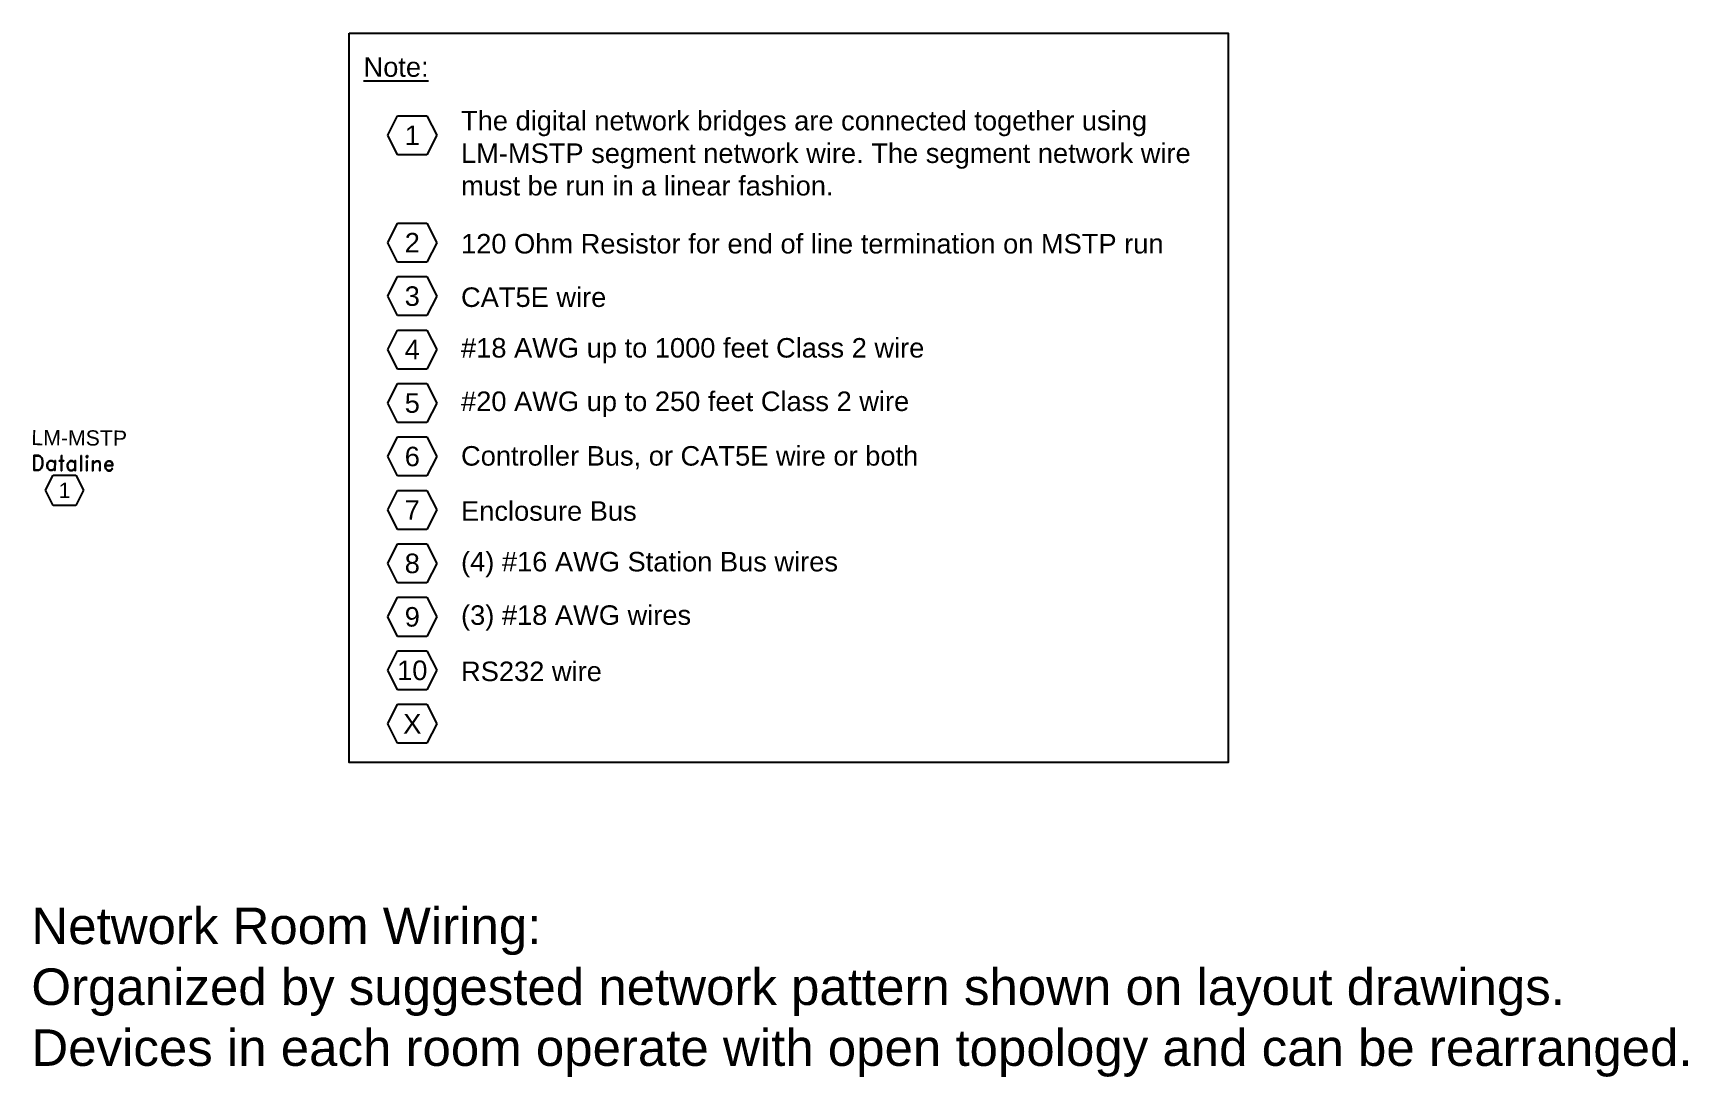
# Model space of a CAD drawing. Header units: inches. Extents: x -233 to 23, y -182 to 484.
# Drawn here: x 2.68 to 23.05, y -25.85 to -13.01 of the extents above; entities that cross this region are included whole.
import ezdxf
from ezdxf.enums import TextEntityAlignment as Align

# ---------------------------------------------------------------- set-up
doc = ezdxf.new("R2010")
doc.units = ezdxf.units.IN
doc.header["$MEASUREMENT"] = 0
doc.linetypes.add('HIDDEN', pattern=[0.375, 0.25, -0.125])
for name, color, linetype in [('_WS_120_OHM', 160, 'Continuous'), ('_WS_18_AWG', 7, 'Continuous'), ('_WS_20_AWG', 7, 'Continuous'), ('_WS_3_18_AWG', 20, 'Continuous'), ('_WS_CAT5E', 3, 'Continuous'), ('_WS_CONTROLLER_BUS', 10, 'Continuous'), ('_WS_ENCLOSURE_BUS', 114, 'Continuous'), ('_WS_MSTP', 160, 'HIDDEN'), ('_WS_RS232', 4, 'Continuous'), ('_WS_STATION_BUS', 200, 'Continuous')]:
    doc.layers.add(name, color=color, linetype=linetype)
doc.styles.add('Arial', font='arial.ttf', dxfattribs={"height": 0.1875})
doc.styles.get("Standard").update_dxf_attribs({"font": 'arial.ttf'})

msp = doc.modelspace()

# ---------------------------------------------------------------- texts
msp.add_text('%%UNote:', height=0.24).set_placement((6.74708, -13.54872))
at = {"insert": (2.66026, -17.89225), "char_height": 0.1872, "width": 2.9918854, "attachment_point": 1, "rotation": 359.604708}
msp.add_mtext('LM-MSTP \\P{\\Fromand|c0;Dataline}', dxfattribs=at)
at = {"insert": (2.6592, -23.76717), "char_height": 0.449284, "attachment_point": 1}
msp.add_mtext_dynamic_manual_height_columns('Network Room Wiring:\\POrganized by suggested network pattern shown on layout drawings.\\PDevices in each room operate with open topology and can be rearranged.', width=26.7906867, gutter_width=1, heights=[0], dxfattribs=at)
at = {"layer": '_WS_120_OHM'}
msp.add_text('2', height=0.24, dxfattribs=at).set_placement((7.34708, -15.70935), align=Align.CENTER)
at = {"layer": '_WS_120_OHM', "insert": (7.94708, -15.604), "char_height": 0.24, "width": 9.2357068, "attachment_point": 4}
msp.add_mtext('120 Ohm Resistor for end of line termination on MSTP run', dxfattribs=at)
at = {"layer": '_WS_20_AWG', "char_height": 0.24, "width": 9.2357068, "attachment_point": 4}
for s, insert in [('#18 AWG up to 1000 feet Class 2 wire', (7.94708, -16.91889)), ('#20 AWG up to 250 feet Class 2 wire', (7.94708, -17.57634))]:
    msp.add_mtext(s, dxfattribs=dict(at, insert=insert))
at = {"layer": '_WS_3_18_AWG', "insert": (7.94708, -20.20612), "char_height": 0.24, "width": 9.2357068, "attachment_point": 4}
msp.add_mtext('(3) #18 AWG wires', dxfattribs=at)
at = {"layer": '_WS_CAT5E'}
msp.add_text('3', height=0.24, dxfattribs=at).set_placement((7.34708, -16.36679), align=Align.CENTER)
at = {"layer": '_WS_CAT5E', "insert": (7.94708, -16.26145), "char_height": 0.24, "width": 9.2357068, "attachment_point": 4}
msp.add_mtext('CAT5E wire', dxfattribs=at)
at = {"layer": '_WS_CONTROLLER_BUS', "insert": (7.94708, -18.23379), "char_height": 0.24, "width": 9.2357068, "attachment_point": 4}
msp.add_mtext('Controller Bus, or CAT5E wire or both', dxfattribs=at)
at = {"layer": '_WS_ENCLOSURE_BUS', "insert": (7.94708, -18.89123), "char_height": 0.24, "width": 9.2357068, "attachment_point": 4}
msp.add_mtext('Enclosure Bus', dxfattribs=at)
at = {"layer": '_WS_MSTP', "insert": (7.94708, -13.96872), "char_height": 0.24, "width": 9.2357068, "attachment_point": 1}
msp.add_mtext('The digital network bridges are connected together using LM-MSTP segment network wire. The segment network wire must be run in a linear fashion.', dxfattribs=at)
at = {"layer": '_WS_RS232', "insert": (7.94708, -20.86357), "char_height": 0.24, "width": 9.2357068, "attachment_point": 4}
msp.add_mtext('RS232 wire', dxfattribs=at)
at = {"layer": '_WS_STATION_BUS', "insert": (7.94708, -19.54868), "char_height": 0.24, "width": 9.2357068, "attachment_point": 4}
msp.add_mtext('(4) #16 AWG Station Bus wires', dxfattribs=at)

# ---------------------------------------------------------------- blocks, each defined once
blk = doc.blocks.new('_1')
at = {"linetype": 'Continuous'}
for p, q in [((-0.25, 0.2), (-0.15, 0.4)), ((-0.15, 0.4), (0.15, 0.4)), ((0.15, 0.4), (0.25, 0.2)), ((-0.15, 0), (-0.25, 0.2)), ((0.15, 0), (-0.15, 0)), ((0.25, 0.2), (0.15, 0))]:
    blk.add_line(p, q, dxfattribs=at)
blk.add_text('1', height=0.2).set_placement((0, 0.1), align=Align.CENTER)
blk = doc.blocks.new('_HEX_NOTE_X')
at = {"color": 0, "linetype": 'Continuous'}
for p, q in [((-0.3, 0), (-0.18, 0.24)), ((-0.18, 0.24), (0.18, 0.24)), ((0.18, 0.24), (0.3, 0)), ((-0.18, -0.24), (-0.3, 0)), ((0.3, 0), (0.18, -0.24)), ((0.18, -0.24), (-0.18, -0.24))]:
    blk.add_line(p, q, dxfattribs=at)
at = {"color": 0, "style": 'Arial'}
blk.add_text('X', height=0.24, dxfattribs=at).set_placement((0, 0), align=Align.MIDDLE_CENTER)
blk = doc.blocks.new('_HEX_NOTE_10')
at = {"color": 0, "linetype": 'Continuous'}
for p, q in [((-0.3, 0), (-0.18, 0.24)), ((-0.18, 0.24), (0.18, 0.24)), ((0.18, 0.24), (0.3, 0)), ((-0.18, -0.24), (-0.3, 0)), ((0.3, 0), (0.18, -0.24)), ((0.18, -0.24), (-0.18, -0.24))]:
    blk.add_line(p, q, dxfattribs=at)
at = {"color": 0, "style": 'Arial'}
blk.add_text('10', height=0.24, dxfattribs=at).set_placement((0, 0), align=Align.MIDDLE_CENTER)
blk = doc.blocks.new('_HEX_NOTE_2')
at = {"color": 0, "linetype": 'Continuous'}
for p, q in [((-0.3, 0), (-0.18, 0.24)), ((-0.18, 0.24), (0.18, 0.24)), ((0.18, 0.24), (0.3, 0)), ((-0.18, -0.24), (-0.3, 0)), ((0.3, 0), (0.18, -0.24)), ((0.18, -0.24), (-0.18, -0.24))]:
    blk.add_line(p, q, dxfattribs=at)
at = {"color": 0, "style": 'Arial'}
blk.add_text('2', height=0.24, dxfattribs=at).set_placement((0, 0), align=Align.MIDDLE_CENTER)
blk = doc.blocks.new('_HEX_NOTE_3')
at = {"color": 0, "linetype": 'Continuous'}
for p, q in [((-0.3, 0), (-0.18, 0.24)), ((-0.18, 0.24), (0.18, 0.24)), ((0.18, 0.24), (0.3, 0)), ((-0.18, -0.24), (-0.3, 0)), ((0.3, 0), (0.18, -0.24)), ((0.18, -0.24), (-0.18, -0.24))]:
    blk.add_line(p, q, dxfattribs=at)
at = {"color": 0, "style": 'Arial'}
blk.add_text('3', height=0.24, dxfattribs=at).set_placement((0, 0), align=Align.MIDDLE_CENTER)
blk = doc.blocks.new('_HEX_NOTE_4')
at = {"color": 0, "linetype": 'Continuous'}
for p, q in [((-0.3, 0), (-0.18, 0.24)), ((-0.18, 0.24), (0.18, 0.24)), ((0.18, 0.24), (0.3, 0)), ((-0.18, -0.24), (-0.3, 0)), ((0.3, 0), (0.18, -0.24)), ((0.18, -0.24), (-0.18, -0.24))]:
    blk.add_line(p, q, dxfattribs=at)
at = {"color": 0, "style": 'Arial'}
blk.add_text('4', height=0.24, dxfattribs=at).set_placement((0, 0), align=Align.MIDDLE_CENTER)
blk = doc.blocks.new('_HEX_NOTE_5')
at = {"color": 0, "linetype": 'Continuous'}
for p, q in [((-0.3, 0), (-0.18, 0.24)), ((-0.18, 0.24), (0.18, 0.24)), ((0.18, 0.24), (0.3, 0)), ((-0.18, -0.24), (-0.3, 0)), ((0.3, 0), (0.18, -0.24)), ((0.18, -0.24), (-0.18, -0.24))]:
    blk.add_line(p, q, dxfattribs=at)
at = {"color": 0, "style": 'Arial'}
blk.add_text('5', height=0.24, dxfattribs=at).set_placement((0, 0), align=Align.MIDDLE_CENTER)
blk = doc.blocks.new('_HEX_NOTE_6')
at = {"color": 0, "linetype": 'Continuous'}
for p, q in [((-0.3, 0), (-0.18, 0.24)), ((-0.18, 0.24), (0.18, 0.24)), ((0.18, 0.24), (0.3, 0)), ((-0.18, -0.24), (-0.3, 0)), ((0.3, 0), (0.18, -0.24)), ((0.18, -0.24), (-0.18, -0.24))]:
    blk.add_line(p, q, dxfattribs=at)
at = {"color": 0, "style": 'Arial'}
blk.add_text('6', height=0.24, dxfattribs=at).set_placement((0, 0), align=Align.MIDDLE_CENTER)
blk = doc.blocks.new('_HEX_NOTE_7')
at = {"color": 0, "linetype": 'Continuous'}
for p, q in [((-0.3, 0), (-0.18, 0.24)), ((-0.18, 0.24), (0.18, 0.24)), ((0.18, 0.24), (0.3, 0)), ((-0.18, -0.24), (-0.3, 0)), ((0.3, 0), (0.18, -0.24)), ((0.18, -0.24), (-0.18, -0.24))]:
    blk.add_line(p, q, dxfattribs=at)
at = {"color": 0, "style": 'Arial'}
blk.add_text('7', height=0.24, dxfattribs=at).set_placement((0, 0), align=Align.MIDDLE_CENTER)
blk = doc.blocks.new('_HEX_NOTE_8')
at = {"color": 0, "linetype": 'Continuous'}
for p, q in [((-0.3, 0), (-0.18, 0.24)), ((-0.18, 0.24), (0.18, 0.24)), ((0.18, 0.24), (0.3, 0)), ((-0.18, -0.24), (-0.3, 0)), ((0.3, 0), (0.18, -0.24)), ((0.18, -0.24), (-0.18, -0.24))]:
    blk.add_line(p, q, dxfattribs=at)
at = {"color": 0, "style": 'Arial'}
blk.add_text('8', height=0.24, dxfattribs=at).set_placement((0, 0), align=Align.MIDDLE_CENTER)
blk = doc.blocks.new('_HEX_NOTE_9')
at = {"color": 0, "linetype": 'Continuous'}
for p, q in [((-0.3, 0), (-0.18, 0.24)), ((-0.18, 0.24), (0.18, 0.24)), ((0.18, 0.24), (0.3, 0)), ((-0.18, -0.24), (-0.3, 0)), ((0.3, 0), (0.18, -0.24)), ((0.18, -0.24), (-0.18, -0.24))]:
    blk.add_line(p, q, dxfattribs=at)
at = {"color": 0, "style": 'Arial'}
blk.add_text('9', height=0.24, dxfattribs=at).set_placement((0, 0), align=Align.MIDDLE_CENTER)
blk = doc.blocks.new('_HEX_NOTE_1')
at = {"color": 0, "linetype": 'Continuous'}
for p, q in [((-0.3, 0), (-0.18, 0.24)), ((-0.18, 0.24), (0.18, 0.24)), ((0.18, 0.24), (0.3, 0)), ((-0.18, -0.24), (-0.3, 0)), ((0.3, 0), (0.18, -0.24)), ((0.18, -0.24), (-0.18, -0.24))]:
    blk.add_line(p, q, dxfattribs=at)
at = {"color": 0, "style": 'Arial'}
blk.add_text('1', height=0.24, dxfattribs=at).set_placement((0, 0), align=Align.MIDDLE_CENTER)

# ---------------------------------------------------------------- linework, layer by layer
msp.add_lwpolyline([(6.5717, -13.01184), (17.38935, -13.01184), (17.38935, -21.98197), (6.5717, -21.98197)], close=True)
at = {"layer": '_WS_120_OHM', "linetype": 'Continuous'}
for p, q in [((7.04708, -15.58935), (7.16708, -15.34935)), ((7.16708, -15.34935), (7.52708, -15.34935)), ((7.52708, -15.34935), (7.64708, -15.58935)), ((7.16708, -15.82935), (7.04708, -15.58935)), ((7.64708, -15.58935), (7.52708, -15.82935)), ((7.52708, -15.82935), (7.16708, -15.82935))]:
    msp.add_line(p, q, dxfattribs=at)
at = {"layer": '_WS_CAT5E', "linetype": 'Continuous'}
for p, q in [((7.04708, -16.24679), (7.16708, -16.00679)), ((7.16708, -16.00679), (7.52708, -16.00679)), ((7.52708, -16.00679), (7.64708, -16.24679)), ((7.16708, -16.48679), (7.04708, -16.24679)), ((7.64708, -16.24679), (7.52708, -16.48679)), ((7.52708, -16.48679), (7.16708, -16.48679))]:
    msp.add_line(p, q, dxfattribs=at)

# ---------------------------------------------------------------- block references
at = {"linetype": 'Continuous', "xscale": 0.9359999999999999, "yscale": 0.9359999999999999, "zscale": 0.9359999999999999}
msp.add_blockref('_1', (3.0678, -18.82224), dxfattribs=at)
msp.add_blockref('_HEX_NOTE_X', (7.34708, -21.50637))
at = {"layer": '_WS_120_OHM'}
msp.add_blockref('_HEX_NOTE_2', (7.34708, -15.58935), dxfattribs=at)
at = {"layer": '_WS_18_AWG'}
msp.add_blockref('_HEX_NOTE_4', (7.34708, -16.90424), dxfattribs=at)
at = {"layer": '_WS_20_AWG'}
msp.add_blockref('_HEX_NOTE_5', (7.34708, -17.56169), dxfattribs=at)
at = {"layer": '_WS_3_18_AWG'}
msp.add_blockref('_HEX_NOTE_9', (7.34708, -20.19147), dxfattribs=at)
at = {"layer": '_WS_CAT5E'}
msp.add_blockref('_HEX_NOTE_3', (7.34708, -16.24679), dxfattribs=at)
at = {"layer": '_WS_CONTROLLER_BUS'}
msp.add_blockref('_HEX_NOTE_6', (7.34708, -18.21913), dxfattribs=at)
at = {"layer": '_WS_ENCLOSURE_BUS'}
msp.add_blockref('_HEX_NOTE_7', (7.34708, -18.87658), dxfattribs=at)
at = {"layer": '_WS_MSTP'}
msp.add_blockref('_HEX_NOTE_1', (7.34708, -14.26872), dxfattribs=at)
at = {"layer": '_WS_RS232'}
msp.add_blockref('_HEX_NOTE_10', (7.34708, -20.84892), dxfattribs=at)
at = {"layer": '_WS_STATION_BUS'}
msp.add_blockref('_HEX_NOTE_8', (7.34708, -19.53403), dxfattribs=at)

msp.set_redraw_order([(e.dxf.handle, doc.entitydb.next_handle()) for e in msp.query("TEXT MTEXT ATTDEF DIMENSION ARC_DIMENSION")])  # texts and dimensions are drawn at this point

doc.saveas('drawing.dxf')
